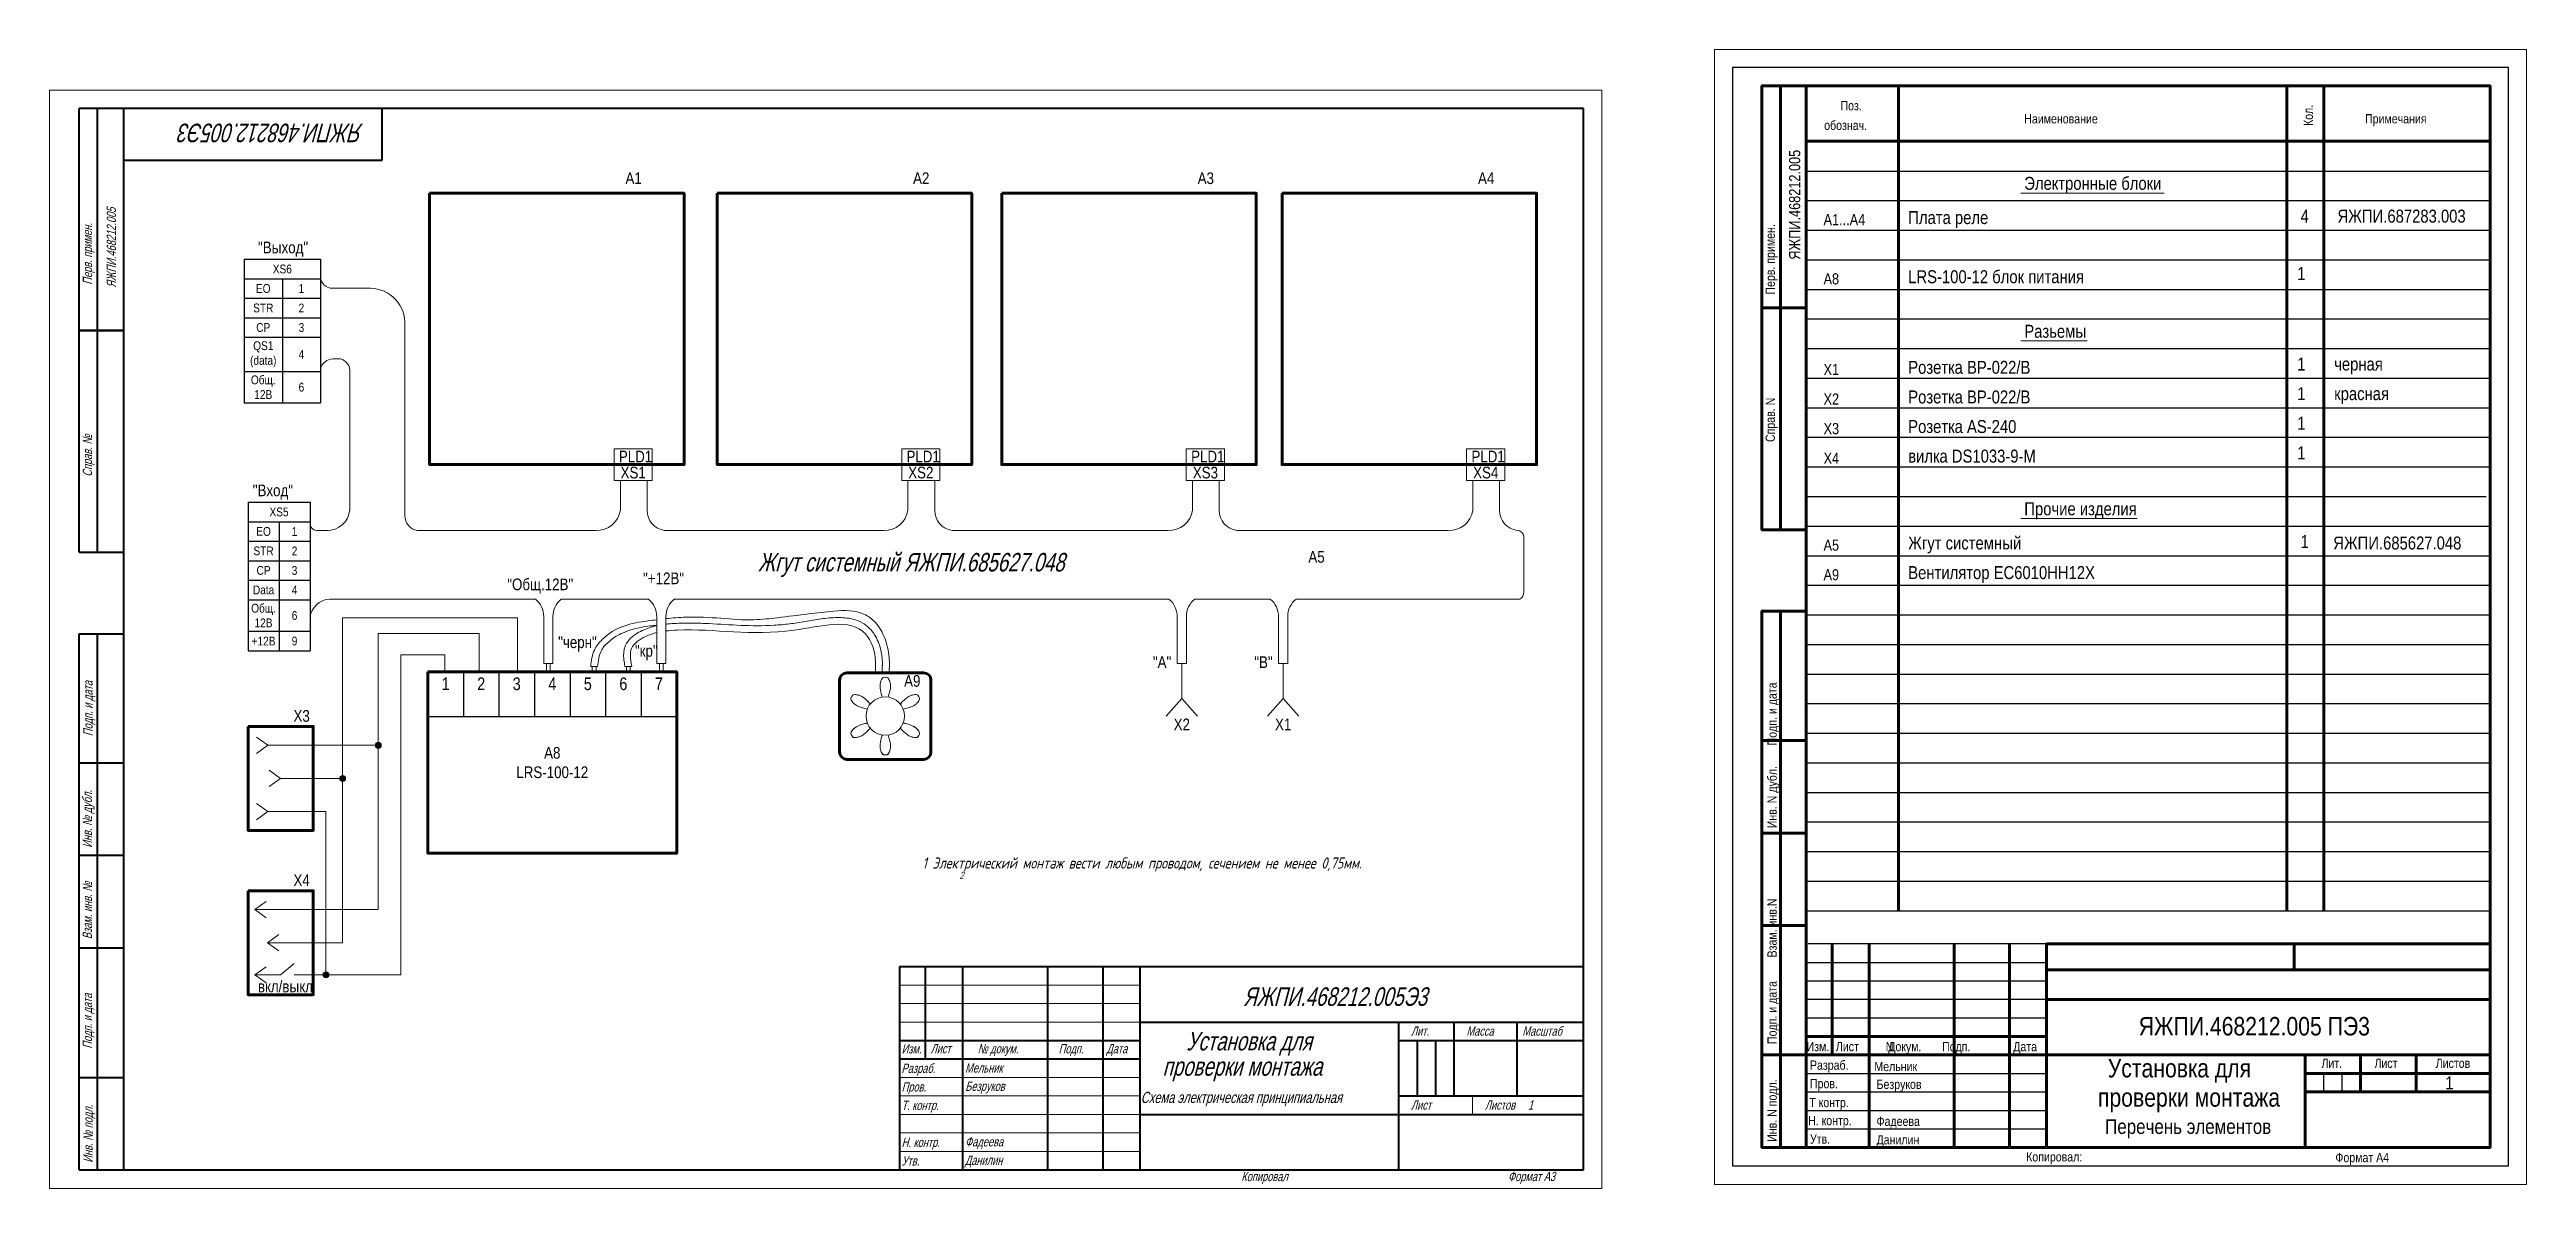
# Model space of a CAD drawing. Header units: millimetres. Extents: x 7140 to 8879, y -16257 to -5062.
# Drawn here: x 7140 to 7810, y -13207 to -12899 of the extents above; entities that cross this region are included whole.
import ezdxf

# ---------------------------------------------------------------- set-up
doc = ezdxf.new("R2010")
doc.units = ezdxf.units.MM
for name, color, linetype in [('3', 3, 'Continuous'), ('Text', 140, 'Continuous'), ('TONK', 7, 'Continuous'), ('Wire', 6, 'Continuous'), ('ОСЕВЫЕ', 7, 'Continuous')]:
    doc.layers.add(name, color=color, linetype=linetype)
for name, color, linetype, lineweight in [('Gate', 60, 'Continuous', 35), ('OSN', 7, 'Continuous', 60), ('КА тонкая', 7, 'Continuous', 15)]:
    doc.layers.add(name, color=color, linetype=linetype, lineweight=lineweight)
doc.styles.add('CLW', font='clw.shx', dxfattribs={"width": 0.75, "oblique": 15})
doc.styles.get("Standard").update_dxf_attribs({"font": 'ARIALN.TTF', "height": 3.4})
doc.styles.add('гост', font='GOST_1.TTF', dxfattribs={"oblique": 15, "height": 3})

msp = doc.modelspace()

# ---------------------------------------------------------------- texts
at = {"color": 7, "linetype": 'Continuous', "lineweight": 0, "attachment_point": 1, "style": 'CLW'}
for s, insert, char_height, rotation in [('ЯЖПИ.468212.005Э3', (7224.60457, -12923.84271), 5, 180), ('ЯЖПИ.468212.005', (7155.06338, -12963.2072), 2.5, 90), ('Перв. примен.', (7148.58612, -12962.38874), 2.5, 90), ('Справ. №', (7148.58612, -13014.29392), 2.5, 90), ('Подп. и дата', (7148.72813, -13084.44259), 2.5, 90), ('Инв. № дубл.', (7148.53486, -13114.62656), 2.5, 90), ('Взам. инв. №', (7148.55939, -13139.34696), 2.5, 90), ('Подп. и дата', (7148.57004, -13168.95641), 2.5, 90), ('Инв. № подл.', (7148.73974, -13199.78292), 2.5, 90)]:
    msp.add_mtext(s, dxfattribs=dict(at, insert=insert, char_height=char_height, rotation=rotation))
at = {"char_height": 3.15}
for s, insert, width, attachment_point in [('А1', (7295.40837, -12932.00658), 4.783015, 1), ('А2', (7373.23208, -12932.00658), 4.783015, 1), ('А3', (7450.23763, -12932.00658), 4.783015, 1), ('А4', (7526.08519, -12932.00658), 4.783015, 1), ('"Выход"', (7195.992, -12950.73261), 4.783015, 1), ('PLD1', (7293.63077, -13007.27236), 4.783015, 1), ('PLD1', (7371.45448, -13007.27236), 4.783015, 1), ('PLD1', (7448.46004, -13007.27236), 4.783015, 1), ('PLD1', (7524.3076, -13007.27236), 4.783015, 1), ('\\pxqc;XS1', (7297.49924, -13013.20006), 10.3509476, 5), ('\\pxqc;XS2', (7375.32295, -13013.20006), 10.3509476, 5), ('\\pxqc;XS3', (7452.3285, -13013.20006), 10.3509476, 5), ('\\pxqc;XS4', (7528.17606, -13013.20006), 10.3509476, 5), ('"Вход"', (7194.57777, -13016.42264), 4.783015, 1), ('А5', (7480.19031, -13034.4018), 4.783015, 1), ('"Общ.12В"', (7263.44033, -13041.8301), 4.783015, 1), ('"+12В"', (7300.17433, -13040.20913), 4.783015, 1), ('"черн"', (7277.20057, -13057.48481), 4.783015, 1), ('"кр"', (7297.97155, -13059.8125), 4.783015, 1), ('A9', (7373.01372, -13069.54256), 17.6208949, 5), ('"А"', (7438.11635, -13062.86391), 4.783015, 1), ('"В"', (7465.54461, -13062.86391), 4.783015, 1), ('X3', (7207.79386, -13078.99242), 4.0457009, 5), ('X2', (7443.73528, -13079.70954), 4.783015, 1), ('X1', (7471.16354, -13079.70954), 4.783015, 1), ('А8\\PLRS-100-12', (7275.61134, -13091.60728), 67.3140708, 5), ('X4', (7207.79386, -13123.39725), 4.0457009, 5), ('вкл/выкл', (7203.40894, -13152.16926), 4.0457009, 5)]:
    msp.add_mtext(s, dxfattribs=dict(at, insert=insert, width=width, attachment_point=attachment_point))
at = {"color": 7, "linetype": 'Continuous', "lineweight": 0, "attachment_point": 1, "style": 'CLW'}
for s, insert, char_height in [('2', (7385.79176, -13121.11852), 2), ('Изм.', (7370.12383, -13167.74422), 2.5), ('Лист', (7377.9724, -13167.69067), 2.5), ('№ докум.', (7390.70681, -13167.71508), 2.5), ('Подп.', (7412.62494, -13167.71871), 2.5), ('Дата', (7425.55793, -13167.71305), 2.5), ('Разраб.', (7370.10077, -13173.01749), 2.5), ('Мельник', (7387.30781, -13172.90792), 2.5), ('Пров.', (7370.14165, -13178.04383), 2.5), ('Безруков', (7387.35855, -13177.87217), 2.5), ('Т. контр.', (7370.08718, -13183.04516), 2.5), ('Н. контр.', (7370.14944, -13193.02831), 2.5), ('Фадеева', (7387.32858, -13192.88802), 2.5), ('Утв.', (7370.13564, -13198.0464), 2.5), ('Данилин', (7387.27356, -13197.88781), 2.5), ('Копировал', (7462.04503, -13202.27827), 2.5), ('Формат А3', (7534.21964, -13202.26321), 2.5)]:
    msp.add_mtext(s, dxfattribs=dict(at, insert=insert, char_height=char_height))
at = {"layer": 'Text', "color": 0, "attachment_point": 1}
for s, insert, char_height in [('ЯЖПИ.468212.005 ПЭ3', (7704.85788, -13160.38537), 5), ('Установка для', (7696.49164, -13171.72816), 5), ('проверки монтажа', (7693.82384, -13179.63306), 5), ('Перечень элементов ', (7695.75773, -13188.01826), 4)]:
    msp.add_mtext(s, dxfattribs=dict(at, insert=insert, char_height=char_height))
at = {"layer": 'TONK'}
for s, height, p in [('Поз.', 2.5, (7624.15011, -12915.21416)), ('обознач.', 2.5, (7619.75407, -12920.53656)), ('Наименование', 2.5, (7673.88993, -12918.76541)), ('Примечания', 2.5, (7766.09177, -12918.76541)), ('Электронные блоки', 3.5, (7673.89028, -12936.72399)), ('A1...А4', 3, (7619.5806, -12946.29556)), ('Плата реле', 3.5, (7642.48543, -12945.97636)), ('4', 3.5, (7748.65088, -12945.58709)), ('ЯЖПИ.687283.003 ', 3.5, (7758.65088, -12945.58709)), ('А8', 3, (7619.5806, -12962.29556)), ('LRS-100-12 блок питания', 3.5, (7642.48543, -12961.97636)), ('1', 3.5, (7747.74261, -12961.08709)), ('Разьемы', 3.5, (7673.89028, -12976.72399)), ('X1', 3, (7619.5806, -12986.79556)), ('Розетка BP-022/B ', 3.5, (7642.48543, -12986.47636)), ('1', 3.5, (7747.74261, -12985.58709)), ('черная', 3.5, (7757.74261, -12985.58709)), ('X2', 3, (7619.5806, -12994.79556)), ('Розетка BP-022/B ', 3.5, (7642.48543, -12994.47636)), ('1', 3.5, (7747.74261, -12993.58709)), ('красная', 3.5, (7757.74261, -12993.58709)), ('X3', 3, (7619.5806, -13002.79556)), ('Розетка AS-240', 3.5, (7642.48543, -13002.47636)), ('1', 3.5, (7747.74261, -13001.58709)), ('X4', 3, (7619.5806, -13010.79556)), ('вилка DS1033-9-M', 3.5, (7642.48543, -13010.47636)), ('1', 3.5, (7747.74261, -13009.58709)), ('Прочие изделия', 3.5, (7673.89028, -13024.72399)), ('А5', 3, (7619.5806, -13034.29556)), ('Жгут системный', 3.5, (7642.48543, -13033.97636)), ('1', 3.5, (7748.65088, -13033.58709)), ('ЯЖПИ.685627.048', 3.5, (7757.48543, -13033.97636)), ('А9', 3, (7619.5806, -13042.29556)), ('Вентилятор EC6010HH12X', 3.5, (7642.48543, -13041.97636)), ('Изм.', 2.5, (7614.98844, -13169.6513)), ('Лист          Докум.       Подп.', 2.5, (7622.90168, -13169.6513)), ('N', 2.5, (7636.40168, -13169.697)), ('Дата', 2.5, (7670.90168, -13169.6513)), ('Разраб.', 2.5, (7615.90168, -13174.6513)), ('Мельник', 2.5, (7633.32687, -13175.02132)), ('   Лит.           Лист             Листов', 2.5, (7751.90168, -13174.1513)), ('Т контр.', 2.5, (7615.73096, -13184.77076)), ('Пров.', 2.5, (7615.90168, -13179.6513)), ('Безруков', 2.5, (7633.91579, -13179.84658)), ('1', 3.5, (7787.81172, -13179.96604)), ('Н. контр.', 2.5, (7615.40168, -13189.6513)), ('Фадеева', 2.5, (7633.91579, -13189.84658)), ('Утв.', 2.5, (7615.90168, -13194.6513)), ('Данилин', 2.5, (7633.91579, -13194.84658)), ('Копировал:', 2.5, (7674.40168, -13199.4513)), ('                                                  Формат A4', 2.5, (7718.25326, -13199.6513))]:
    msp.add_text(s, height=height, dxfattribs=at).set_placement(p)
for s, height, p in [('Кол.', 2.5, (7751.98306, -12919.47167)), ('ЯЖПИ.468212.005', 3, (7613.25803, -12955.61915)), ('Справ. N                                   Перв. примен.', 2.5, (7606.40168, -13004.92001)), (' Инв. N дубл.       Подп. и дата', 2.5, (7606.90168, -13110.1513)), ('Инв. N подл.            Подп. и дата        Взам. инв.N', 2.5, (7606.90168, -13194.1513))]:
    msp.add_text(s, height=height, rotation=90, dxfattribs=at).set_placement(p)
at = {"layer": 'TONK', "style": 'CLW', "oblique": 15, "width": 0.75}
for s, height, p in [('Жгут системный ЯЖПИ.685627.048', 5, (7331.2467, -13039.92028)), ('ЯЖПИ.468212.005Э3', 5, (7462.53278, -13157.37734)), ('Установка для', 5, (7447.15925, -13169.42258)), ('Лит.', 2.5, (7507.9499, -13165.45517)), ('Масса', 2.5, (7522.9499, -13165.45517)), ('Масштаб', 2.5, (7538.07624, -13165.45517)), ('проверки монтажа', 5, (7440.74148, -13176.26653)), ('Схема электрическая принципиальная', 3, (7434.81658, -13183.64288)), ('Лист', 2.5, (7507.9499, -13185.45517)), ('Листов     1', 2.5, (7527.9499, -13185.45517))]:
    msp.add_text(s, height=height, dxfattribs=at).set_placement(p)
at = {"layer": 'КА тонкая', "linetype": 'ByBlock', "ltscale": 20, "insert": (7369.73681, -13117.25085), "char_height": 3, "attachment_point": 1, "style": 'гост'}
msp.add_mtext_dynamic_manual_height_columns('\\pxi2;1 Электрический монтаж вести любым проводом, сечением не менее 0,75мм.', width=185, gutter_width=15, heights=[0], dxfattribs=at)

# ---------------------------------------------------------------- blocks, each defined once
blk = doc.blocks.new('*T233')
at = {"layer": 'OSN', "color": 0, "linetype": 'ByBlock', "lineweight": -2, "ltscale": 20, "transparency": 16777216}
for p, q in [((0, 0), (16.77, 0)), ((0, 0), (0, -40.18)), ((16.77, 0), (16.77, -40.18)), ((0, -5.27), (16.77, -5.27)), ((8.38, -5.27), (8.38, -40.18)), ((0, -10.55), (16.77, -10.55)), ((0, -15.82), (16.77, -15.82)), ((0, -21.09), (16.77, -21.09)), ((0, -26.37), (16.77, -26.37)), ((0, -34.91), (16.77, -34.91)), ((0, -40.18), (16.77, -40.18))]:
    blk.add_line(p, q, dxfattribs=at)
at = {"layer": 'OSN', "color": 0, "ltscale": 20, "transparency": 16777216, "char_height": 2.38, "attachment_point": 5}
for s, insert, width in [('EO', (4.19, -7.91), 6.283), ('XS5', (8.38, -2.64), 14.666), ('STR', (4.19, -13.18), 6.283), ('2', (12.57, -13.18), 6.283), ('1', (12.57, -7.91), 6.283), ('CP', (4.19, -18.46), 6.283), ('3', (12.57, -18.46), 6.283), ('Data', (4.19, -23.73), 6.283), ('4', (12.57, -23.73), 6.283), ('Общ. 12В', (4.19, -30.64), 6.283), ('6', (12.57, -30.64), 6.283), ('+12В', (4.19, -37.55), 6.283), ('9', (12.57, -37.55), 6.283)]:
    blk.add_mtext(s, dxfattribs=dict(at, insert=insert, width=width))
blk = doc.blocks.new('*T234')
at = {"layer": 'OSN', "color": 0, "linetype": 'ByBlock', "lineweight": -2, "ltscale": 20, "transparency": 16777216}
for p, q in [((0, 0), (20.64, 0)), ((0, 0), (0, -38.86)), ((20.64, 0), (20.64, -38.86)), ((0, -5.27), (20.64, -5.27)), ((10.32, -5.27), (10.32, -38.86)), ((0, -10.55), (20.64, -10.55)), ((0, -15.82), (20.64, -15.82)), ((0, -21.09), (20.64, -21.09)), ((0, -30.32), (20.64, -30.32)), ((0, -38.86), (20.64, -38.86))]:
    blk.add_line(p, q, dxfattribs=at)
at = {"layer": 'OSN', "color": 0, "ltscale": 20, "transparency": 16777216, "char_height": 2.38, "attachment_point": 5}
for s, insert, width in [('EO', (5.16, -7.91), 8.2176), ('XS6', (10.32, -2.64), 18.5352), ('STR', (5.16, -13.18), 8.2176), ('2', (15.48, -13.18), 8.2176), ('1', (15.48, -7.91), 8.2176), ('CP', (5.16, -18.46), 8.2176), ('3', (15.48, -18.46), 8.2176), ('QS1 (data)', (5.16, -25.71), 8.2176), ('4', (15.48, -25.71), 8.2176), ('Общ. 12В', (5.16, -34.59), 8.2176), ('6', (15.48, -34.59), 8.2176)]:
    blk.add_mtext(s, dxfattribs=dict(at, insert=insert, width=width))
blk = doc.blocks.new('*T235')
at = {"layer": 'OSN', "color": 0, "linetype": 'ByBlock', "lineweight": -2, "ltscale": 20, "transparency": 16777216}
for p, q in [((0, 0), (67.31, 0)), ((0, 0), (0, -12.07)), ((9.62, 0), (9.62, -12.07)), ((19.23, 0), (19.23, -12.07)), ((28.85, 0), (28.85, -12.07)), ((38.47, 0), (38.47, -12.07)), ((48.08, 0), (48.08, -12.07)), ((57.7, 0), (57.7, -12.07)), ((67.31, 0), (67.31, -12.07)), ((0, -12.07), (67.31, -12.07))]:
    blk.add_line(p, q, dxfattribs=at)
at = {"layer": 'OSN', "color": 0, "linetype": 'ByBlock', "lineweight": 0, "ltscale": 20, "transparency": 16777216, "char_height": 3.4, "width": 6.6163, "attachment_point": 2}
for s, insert in [('1', (4.81, -1.5)), ('2', (14.42, -1.5)), ('3', (24.04, -1.5)), ('4', (33.66, -1.5)), ('5', (43.27, -1.5)), ('6', (52.89, -1.5)), ('7', (62.51, -1.5))]:
    blk.add_mtext(s, dxfattribs=dict(at, insert=insert))
blk = doc.blocks.new('*U236')
at = {"layer": 'OSN', "linetype": 'ByBlock', "lineweight": 0, "ltscale": 20}
for points in [[(0.76, 15.69), (0.38, 17.01), (0.18, 19.3), (0.44, 20.18), (1.06, 21.01), (1.55, 21.01)], [(2.34, 15.69), (2.72, 17.01), (2.92, 19.3), (2.66, 20.18), (2.04, 21.01), (1.55, 21.01)], [(0.76, 5.41), (0.38, 4.1), (0.18, 1.81), (0.44, 0.92), (1.06, 0.09), (1.55, 0.09)], [(2.34, 5.41), (2.72, 4.1), (2.92, 1.81), (2.66, 0.92), (2.04, 0.09), (1.55, 0.09)]]:
    blk.add_spline(points, degree=3, dxfattribs=at)
blk = doc.blocks.new('*U237')
at = {"layer": 'OSN', "color": 0, "linetype": 'ByBlock', "lineweight": -2, "transparency": 16777216}
for p, rotation in [((7374.07, -13085.64), 59.99999999999999), ((7375.62, -13075.09), 120), ((7357.34, -13072.41), 239.9999999999999), ((7355.79, -13082.96), 299.9999999999999), ((7367.26, -13068.47), 180)]:
    blk.add_blockref('*U236', p, dxfattribs=dict(at, rotation=rotation))
blk.add_blockref('*U236', (7364.16, -13089.58), dxfattribs=at)

# ---------------------------------------------------------------- hatches: boundary and pattern name
at = {"layer": 'OSN', "linetype": 'ByBlock', "lineweight": 0, "ltscale": 20}
h = msp.add_hatch(color=256, dxfattribs=at)
h.dxf.hatch_style = 1
h.set_gradient(color1=(0, 0, 255), color2=(255, 255, 0), tint=1)
h.paths.add_polyline_path([(7228.5439, -13086.11013), (7228.54375, -13086.91801), (7228.54359, -13087.72588, 0.414270484), (7229.35162, -13086.91801, 0.414156643)])
h.paths.add_polyline_path([(7228.5439, -13086.11013, 0.414213562), (7227.73587, -13086.91785), (7228.54375, -13086.91801)])
h.paths.add_polyline_path([(7228.54375, -13086.91801), (7227.73587, -13086.91785, 0.414213562), (7228.54359, -13087.72588)])
h = msp.add_hatch(color=256, dxfattribs=at)
h.dxf.hatch_style = 1
h.set_gradient(color1=(0, 0, 255), color2=(255, 255, 0), tint=1)
h.paths.add_polyline_path([(7218.87695, -13095.08473), (7218.8768, -13095.8926), (7218.87664, -13096.70048, 0.414270484), (7219.68467, -13095.8926, 0.414156643)])
h.paths.add_polyline_path([(7218.87695, -13095.08473, 0.414213562), (7218.06893, -13095.89245), (7218.8768, -13095.8926)])
h.paths.add_polyline_path([(7218.8768, -13095.8926), (7218.06893, -13095.89245, 0.414213562), (7218.87664, -13096.70048)])
h = msp.add_hatch(color=256, dxfattribs=at)
h.dxf.hatch_style = 1
h.set_gradient(color1=(0, 0, 255), color2=(255, 255, 0), tint=1)
h.paths.add_polyline_path([(7214.37834, -13148.17339), (7214.37818, -13148.98126), (7214.37803, -13149.78913, 0.414270484), (7215.18605, -13148.98126, 0.414156643)])
h.paths.add_polyline_path([(7214.37834, -13148.17339, 0.414213562), (7213.57031, -13148.9811), (7214.37818, -13148.98126)])
h.paths.add_polyline_path([(7214.37818, -13148.98126), (7213.57031, -13148.9811, 0.414213562), (7214.37803, -13149.78913)])

# ---------------------------------------------------------------- linework, layer by layer
at = {"color": 7, "linetype": 'Continuous', "lineweight": 40}
for p, q in [((7147.585, -13034.74652), (7147.585, -12914.74652)), ((7159.585, -12914.74652), (7147.585, -12914.74652)), ((7147.585, -13034.74652), (7147.585, -12914.74652)), ((7152.585, -13034.74652), (7152.585, -12914.74652)), ((7152.585, -13034.74652), (7152.585, -12914.74652)), ((7554.585, -12914.74652), (7159.585, -12914.74652)), ((7159.585, -12914.74652), (7159.585, -13201.74652)), ((7229.585, -12928.74652), (7229.585, -12914.74652)), ((7554.585, -13201.74652), (7554.585, -12914.74652)), ((7159.585, -12928.74652), (7229.585, -12928.74652)), ((7147.585, -12974.74652), (7159.585, -12974.74652)), ((7159.585, -12974.74652), (7147.585, -12974.74652)), ((7147.585, -13034.74652), (7159.585, -13034.74652)), ((7147.585, -13201.74652), (7147.585, -13056.74652)), ((7147.585, -13056.74652), (7159.585, -13056.74652)), ((7152.585, -13201.74652), (7152.585, -13056.74652)), ((7159.585, -13091.74652), (7147.585, -13091.74652)), ((7159.585, -13116.74652), (7147.585, -13116.74652)), ((7159.585, -13141.74652), (7147.585, -13141.74652)), ((7369.585, -13146.74652), (7554.585, -13146.74652)), ((7369.585, -13146.74652), (7369.585, -13201.74652)), ((7376.585, -13171.74652), (7376.585, -13146.74652)), ((7386.585, -13146.74652), (7386.585, -13201.74652)), ((7409.585, -13146.74652), (7409.585, -13201.74652)), ((7424.585, -13146.74652), (7424.585, -13201.74652)), ((7434.585, -13146.74652), (7434.585, -13201.74652)), ((7434.585, -13161.74652), (7554.585, -13161.74652)), ((7504.585, -13161.74652), (7504.585, -13201.74652)), ((7519.585, -13161.74652), (7519.585, -13181.74652)), ((7536.585, -13161.74652), (7536.585, -13181.74652)), ((7369.585, -13166.74652), (7434.585, -13166.74652)), ((7504.585, -13166.74652), (7554.585, -13166.74652)), ((7509.585, -13166.74652), (7509.585, -13181.74652)), ((7514.585, -13166.74652), (7514.585, -13181.74652)), ((7369.585, -13171.74652), (7434.585, -13171.74652)), ((7147.585, -13176.74652), (7159.585, -13176.74652)), ((7504.585, -13181.74652), (7554.585, -13181.74652)), ((7434.585, -13186.74652), (7554.585, -13186.74652)), ((7147.585, -13201.74652), (7159.585, -13201.74652)), ((7159.585, -13201.74652), (7554.585, -13201.74652))]:
    msp.add_line(p, q, dxfattribs=at)
at = {"color": 7, "linetype": 'Continuous', "lineweight": 15}
for p, q in [((7159.585, -12914.74652), (7159.585, -13201.74652)), ((7524.585, -13181.74652), (7524.585, -13186.74652))]:
    msp.add_line(p, q, dxfattribs=at)
at = {"color": 7, "linetype": 'Continuous', "lineweight": 0}
for p, q in [((7369.585, -13151.74652), (7434.585, -13151.74652)), ((7369.585, -13156.74652), (7434.585, -13156.74652)), ((7369.585, -13161.74652), (7434.585, -13161.74652)), ((7369.585, -13176.74652), (7434.585, -13176.74652)), ((7369.585, -13181.74652), (7434.585, -13181.74652)), ((7369.585, -13186.74652), (7434.585, -13186.74652)), ((7369.585, -13191.74652), (7434.585, -13191.74652)), ((7369.585, -13196.74652), (7434.585, -13196.74652))]:
    msp.add_line(p, q, dxfattribs=at)
at = {"layer": '3', "color": 0}
for p, q in [((7614.90168, -12939.6513), (7799.90168, -12939.6513)), ((7614.90168, -12947.6513), (7799.90168, -12947.6513)), ((7614.90168, -12955.6513), (7799.90168, -12955.6513)), ((7614.90168, -12963.6513), (7799.90168, -12963.6513)), ((7614.90168, -12971.6513), (7799.90168, -12971.6513)), ((7614.90168, -12979.6513), (7799.90168, -12979.6513)), ((7614.90168, -12987.6513), (7799.90168, -12987.6513)), ((7614.90168, -12995.6513), (7799.90168, -12995.6513)), ((7614.90168, -13003.6513), (7799.90168, -13003.6513)), ((7614.90168, -13011.6513), (7799.90168, -13011.6513)), ((7614.90168, -13019.6513), (7798.90168, -13019.6513)), ((7614.90168, -13027.6513), (7799.90168, -13027.6513)), ((7614.90168, -13035.6513), (7799.90168, -13035.6513)), ((7614.90168, -13043.6513), (7799.90168, -13043.6513)), ((7614.90168, -13051.6513), (7799.90168, -13051.6513)), ((7614.90168, -13059.6513), (7799.90168, -13059.6513)), ((7614.90168, -13067.6513), (7799.90168, -13067.6513)), ((7614.90168, -13075.6513), (7799.90168, -13075.6513)), ((7614.90168, -13083.6513), (7799.90168, -13083.6513)), ((7614.90168, -13091.6513), (7799.90168, -13091.6513)), ((7614.90168, -13099.6513), (7799.90168, -13099.6513)), ((7614.90168, -13107.6513), (7799.90168, -13107.6513)), ((7614.90168, -13115.6513), (7799.90168, -13115.6513)), ((7614.90168, -13123.6513), (7799.90168, -13123.6513)), ((7614.90168, -13131.6513), (7799.90168, -13131.6513))]:
    msp.add_line(p, q, dxfattribs=at)
at = {"layer": 'Gate', "color": 0, "lineweight": 60}
for p, q in [((7614.90168, -12908.6513), (7602.90168, -12908.6513)), ((7799.90168, -12908.6513), (7614.90168, -12908.6513)), ((7639.90168, -13131.6513), (7639.90168, -12908.6513)), ((7744.90168, -13131.6513), (7744.90168, -12908.6513)), ((7754.90168, -13131.6513), (7754.90168, -12908.6513)), ((7614.90168, -12923.5513), (7799.80168, -12923.5513))]:
    msp.add_line(p, q, dxfattribs=at)
at = {"layer": 'OSN'}
for p, q in [((7607.90168, -12908.6513), (7607.90168, -13028.6513)), ((7621.90168, -13140.6513), (7621.90168, -13170.6513)), ((7746.90168, -13140.6513), (7746.90168, -13147.6513)), ((7679.90168, -13147.6513), (7799.90168, -13147.6513)), ((7679.90168, -13155.6513), (7799.90168, -13155.6513)), ((7614.90168, -13165.6513), (7679.90168, -13165.6513)), ((7614.90168, -13170.6513), (7799.90168, -13170.6513)), ((7749.90168, -13170.6513), (7749.90168, -13180.6513)), ((7749.90168, -13175.6513), (7799.90168, -13175.6513)), ((7764.90168, -13180.6513), (7764.90168, -13170.6513)), ((7779.90168, -13180.6513), (7779.90168, -13170.6513)), ((7749.90168, -13180.6513), (7749.90168, -13195.6513)), ((7749.90168, -13180.6513), (7799.90168, -13180.6513))]:
    msp.add_line(p, q, dxfattribs=at)
at = {"layer": 'OSN', "linetype": 'ByBlock', "lineweight": 0, "ltscale": 20}
for p, q in [((7672.9951, -12937.59694), (7711.78214, -12937.59694)), ((7672.9951, -12977.59694), (7690.869, -12977.59694)), ((7294.03086, -13023.38223), (7294.03086, -13015.35826)), ((7301.25163, -13015.35826), (7301.25163, -13023.38223)), ((7371.85457, -13023.38223), (7371.85457, -13015.35826)), ((7379.07534, -13015.35826), (7379.07534, -13023.38223)), ((7448.86012, -13023.38223), (7448.86012, -13015.35826)), ((7456.08089, -13015.35826), (7456.08089, -13023.38223)), ((7524.70768, -13023.38223), (7524.70768, -13015.35826)), ((7531.92845, -13015.35826), (7531.92845, -13023.38223)), ((7672.9951, -13025.59694), (7704.44888, -13025.59694)), ((7211.8453, -13028.84125), (7214.95715, -13028.84125)), ((7239.09648, -13028.84125), (7287.35385, -13028.84125)), ((7306.01959, -13028.84125), (7365.33934, -13028.84701)), ((7383.8433, -13028.84125), (7442.18312, -13028.84125)), ((7460.84886, -13028.84125), (7518.03067, -13028.84125)), ((7218.88524, -13052.46039), (7218.8768, -13095.8926)), ((7266.23787, -13052.46039), (7218.88524, -13052.46039)), ((7266.23787, -13067.0884), (7266.23787, -13052.46039)), ((7228.54375, -13086.91801), (7228.54375, -13056.666)), ((7228.54375, -13056.666), (7255.83726, -13056.666)), ((7255.83726, -13056.666), (7255.83726, -13067.0884)), ((7234.62538, -13148.98126), (7234.62538, -13062.42373)), ((7234.62538, -13062.42373), (7246.54674, -13062.42373)), ((7246.54674, -13062.42373), (7246.54674, -13067.0884)), ((7273.30102, -13064.81043), (7275.78379, -13064.81043)), ((7286.01666, -13065.59869), (7287.87845, -13065.59869)), ((7295.26298, -13065.59869), (7297.12477, -13065.59869)), ((7303.87727, -13064.81043), (7306.36003, -13064.81043)), ((7444.69306, -13064.81043), (7447.17582, -13064.81043)), ((7445.93444, -13064.81043), (7445.93444, -13074.27255)), ((7472.12132, -13064.81043), (7474.60409, -13064.81043)), ((7473.36271, -13064.81043), (7473.36271, -13074.27255)), ((7445.93444, -13074.27255), (7441.71719, -13079.01383)), ((7445.93444, -13074.27255), (7450.15169, -13079.01383)), ((7473.36271, -13074.27255), (7469.14546, -13079.01383)), ((7473.36271, -13074.27255), (7477.57995, -13079.01383)), ((7195.57781, -13084.72078), (7198.63182, -13086.91801)), ((7195.57781, -13089.11523), (7198.63182, -13086.91801)), ((7198.63182, -13086.91801), (7202.1134, -13086.91801)), ((7223.45584, -13086.91801), (7202.1134, -13086.91801)), ((7223.45584, -13086.91801), (7228.54375, -13086.91801)), ((7228.54375, -13131.34243), (7228.54375, -13086.91801)), ((7198.99831, -13093.69278), (7202.05232, -13095.89001)), ((7198.99831, -13098.08724), (7202.05232, -13095.89001)), ((7202.05232, -13095.89001), (7205.5339, -13095.89001)), ((7205.5339, -13095.89001), (7218.8768, -13095.8926)), ((7218.8768, -13095.8926), (7218.86816, -13140.31443)), ((7195.57781, -13102.66479), (7198.63182, -13104.86202)), ((7195.57781, -13107.05924), (7198.63182, -13104.86202)), ((7198.63182, -13104.86202), (7202.1134, -13104.86202)), ((7214.37818, -13104.86202), (7202.1134, -13104.86202)), ((7214.37818, -13148.98126), (7214.37818, -13104.86202)), ((7198.20426, -13129.1452), (7195.15025, -13131.34243)), ((7198.20426, -13133.53965), (7195.15025, -13131.34243)), ((7195.15025, -13131.34243), (7202.1134, -13131.34243)), ((7202.1134, -13131.34243), (7228.54375, -13131.34243)), ((7201.62475, -13138.11721), (7198.57074, -13140.31443)), ((7201.62475, -13142.51166), (7198.57074, -13140.31443)), ((7198.57074, -13140.31443), (7205.5339, -13140.31443)), ((7218.86816, -13140.31443), (7205.5339, -13140.31443)), ((7198.20426, -13146.78404), (7195.15025, -13148.98126)), ((7202.1134, -13148.98126), (7205.80013, -13145.91045)), ((7198.20426, -13151.17849), (7195.15025, -13148.98126)), ((7195.15025, -13148.98126), (7202.1134, -13148.98126)), ((7205.80013, -13148.98126), (7208.45778, -13148.98126)), ((7208.45778, -13148.98126), (7214.37818, -13148.98126)), ((7214.37818, -13148.98126), (7234.62538, -13148.98126))]:
    msp.add_line(p, q, dxfattribs=at)
at = {"layer": 'OSN'}
for points in [[(7614.90168, -12908.6513), (7602.90168, -12908.6513), (7602.90168, -13028.6513), (7614.90168, -13028.6513)], [(7614.90168, -13195.6513), (7799.90168, -13195.6513), (7799.90168, -12908.6513), (7614.90168, -12908.6513), (7614.90168, -13195.6513)], [(7602.90168, -12968.6513), (7614.90168, -12968.6513)], [(7614.90168, -13195.6513), (7602.90168, -13195.6513), (7602.90168, -13050.6513), (7614.90168, -13050.6513)], [(7607.90168, -13195.6513), (7607.90168, -13050.6513)], [(7602.90168, -13085.6513), (7614.90168, -13085.6513)], [(7602.90168, -13110.6513), (7614.90168, -13110.6513)], [(7602.90168, -13135.6513), (7614.90168, -13135.6513)], [(7631.90168, -13195.6513), (7631.90168, -13140.6513)], [(7654.90168, -13195.6513), (7654.90168, -13140.6513)], [(7669.90168, -13195.6513), (7669.90168, -13140.6513)], [(7679.90168, -13195.6513), (7679.90168, -13140.6513)], [(7679.90168, -13140.6513), (7799.90168, -13140.6513)], [(7602.90168, -13170.6513), (7614.90168, -13170.6513)]]:
    msp.add_lwpolyline(points, dxfattribs=at)
for points in [[(7242.40224, -12937.63515), (7311.26639, -12937.63515), (7311.26639, -13011.04186), (7242.40224, -13011.04186)], [(7320.22595, -12937.63515), (7389.0901, -12937.63515), (7389.0901, -13011.04186), (7320.22595, -13011.04186)], [(7397.2315, -12937.63515), (7466.09565, -12937.63515), (7466.09565, -13011.04186), (7397.2315, -13011.04186)], [(7473.07906, -12937.63515), (7541.94321, -12937.63515), (7541.94321, -13011.04186), (7473.07906, -13011.04186)], [(7241.95431, -13067.0884), (7309.26838, -13067.0884), (7309.26838, -13116.12617), (7241.95431, -13116.12617)], [(7193.30247, -13081.82679), (7210.92336, -13081.82679), (7210.92336, -13109.95842), (7193.30247, -13109.95842)], [(7193.30247, -13126.25121), (7210.92336, -13126.25121), (7210.92336, -13154.38284), (7193.30247, -13154.38284)]]:
    msp.add_lwpolyline(points, close=True, dxfattribs=at)
at = {"layer": 'OSN', "linetype": 'ByBlock', "lineweight": 0, "ltscale": 20}
for points in [[(7216.15412, -12963.35739), (7225.51434, -12963.33549, -0.419905228), (7235.70094, -12972.35099), (7235.70094, -13024.85204, 0.367965929), (7239.09648, -13028.84125, 0.080391484)], [(7216.24273, -12982.40326), (7217.67974, -12982.40326, -0.40789037), (7220.7949, -12985.45174), (7220.7949, -13023.2191, -0.403236501), (7214.4943, -13028.84125, 13.298407846)], [(7536.69641, -13028.84125, -0.39009618), (7538.46379, -13030.46764), (7538.46379, -13045.45592, -0.262939563), (7537.37734, -13047.37906), (7476.87609, -13047.37906)], [(7273.30102, -13064.81043), (7273.30102, -13052.13126, 0.226755913), (7271.02902, -13047.37906, 1.092227082)], [(7275.78379, -13064.81043), (7275.78379, -13052.13126, -0.226755913), (7278.05579, -13047.37906, -1.092227082)], [(7303.87727, -13064.81043), (7303.87727, -13052.13126, 0.226755913), (7301.60527, -13047.37906, 1.092227082)], [(7306.36003, -13064.81043), (7306.36003, -13052.13126, -0.226755913), (7308.63204, -13047.37906, -1.092227082)], [(7444.69306, -13064.81043), (7444.69306, -13052.13126, 0.226755913), (7442.42106, -13047.37906, 1.092227082)], [(7447.17582, -13064.81043), (7447.17582, -13052.13126, -0.226755913), (7449.44783, -13047.37906, -1.092227082)], [(7472.12132, -13064.81043), (7472.12132, -13052.13126, 0.226755913), (7469.84932, -13047.37906, 1.092227082)], [(7474.60409, -13064.81043), (7474.60409, -13052.13126, -0.226755913), (7476.87609, -13047.37906, -1.092227082)]]:
    msp.add_lwpolyline(points, format="xyb", dxfattribs=at)
for points in [[(7292.32377, -13011.04186), (7302.67471, -13011.04186), (7302.67471, -13006.72546), (7292.32377, -13006.72546)], [(7370.14748, -13011.04186), (7380.49843, -13011.04186), (7380.49843, -13006.72546), (7370.14748, -13006.72546)], [(7447.15303, -13011.04186), (7457.50398, -13011.04186), (7457.50398, -13006.72546), (7447.15303, -13006.72546)], [(7523.00059, -13011.04186), (7533.35154, -13011.04186), (7533.35154, -13006.72546), (7523.00059, -13006.72546)], [(7292.32377, -13015.35826), (7302.67471, -13015.35826), (7302.67471, -13011.04186), (7292.32377, -13011.04186)], [(7370.14748, -13015.35826), (7380.49843, -13015.35826), (7380.49843, -13011.04186), (7370.14748, -13011.04186)], [(7447.15303, -13015.35826), (7457.50398, -13015.35826), (7457.50398, -13011.04186), (7447.15303, -13011.04186)], [(7523.00059, -13015.35826), (7533.35154, -13015.35826), (7533.35154, -13011.04186), (7523.00059, -13011.04186)], [(7274.0267, -13064.81043), (7275.05811, -13064.81043), (7275.05811, -13067.0884), (7274.0267, -13067.0884)], [(7304.60295, -13064.81043), (7305.63436, -13064.81043), (7305.63436, -13067.0884), (7304.60295, -13067.0884)]]:
    msp.add_lwpolyline(points, close=True, dxfattribs=at)
for points in [[(7271.02902, -13047.37906), (7215.31739, -13047.37906)], [(7301.60527, -13047.37906), (7278.05579, -13047.37906)], [(7442.42106, -13047.37906), (7308.63204, -13047.37906)], [(7469.84932, -13047.37906), (7449.44783, -13047.37906)], [(7286.43185, -13067.0884), (7286.43185, -13065.59869), (7287.46326, -13065.59869), (7287.46326, -13067.0884)], [(7295.67817, -13067.0884), (7295.67817, -13065.59869), (7296.70958, -13065.59869), (7296.70958, -13067.0884)]]:
    msp.add_lwpolyline(points, dxfattribs=at)
at = {"layer": 'OSN'}
msp.add_lwpolyline([(7355.34974, -13067.31033), (7376.06289, -13067.31033, -0.414213562), (7378.06289, -13069.31033), (7378.06289, -13088.7384, -0.414213562), (7376.06289, -13090.7384), (7355.34974, -13090.7384, -0.414213562), (7353.34974, -13088.7384), (7353.34974, -13069.31033, -0.414213562)], format="xyb", close=True, dxfattribs=at)
at = {"layer": 'OSN', "linetype": 'ByBlock', "lineweight": 0, "ltscale": 20}
for centre, radius in [((7365.70632, -13079.02437), 5.20141), ((7228.54375, -13086.91801), 0.80787), ((7218.8768, -13095.8926), 0.80787), ((7214.37818, -13148.98126), 0.80787)]:
    msp.add_circle(centre, radius, dxfattribs=at)
for centre, radius, start, end in [((7216.17618, -12960.0684), 3.28906, 178.9064401, 270.65230372), ((7216.46176, -12986.09614), 3.69938, 93.3942829, 165.04346729), ((7211.92978, -13026.98078), 1.86239, 178.08705309, 267.40002657), ((7287.66376, -13022.40743), 6.44129, 267.24226995, 351.29562247), ((7306.76074, -13023.38223), 5.50911, 180, 262.26850049), ((7365.48747, -13022.40743), 6.44129, 268.68227335, 351.29562247), ((7384.58445, -13023.38223), 5.50911, 180, 262.26850049), ((7442.49302, -13022.40743), 6.44129, 267.24226995, 351.29562247), ((7461.59, -13023.38223), 5.50911, 180, 262.26850049), ((7518.34058, -13022.40743), 6.44129, 267.24226995, 351.29562247), ((7537.43756, -13023.38223), 5.50911, 180, 262.26850049), ((7215.77468, -13053.1281), 5.76721, 94.54787822, 171.6624122)]:
    msp.add_arc(centre, radius, start, end, dxfattribs=at)
for points, knots in [([(7286.01666, -13065.59869), (7286.20027, -13064.05669), (7286.52582, -13061.32269), (7289.75864, -13057.33986), (7294.74903, -13054.24311), (7300.0703, -13053.4862), (7303.08449, -13053.07855), (7303.87727, -13052.97659)], [0, 0, 0, 0, 4.55185021, 8.070542393, 14.95281217, 21.644958208, 24.035290054, 24.035290054, 24.035290054, 24.035290054]), ([(7295.26298, -13065.59869), (7295.21491, -13065.31588), (7295.16536, -13065.02473), (7295.02618, -13064.12978), (7294.94459, -13063.50512), (7294.90455, -13062.31253), (7294.92708, -13061.7517), (7295.09195, -13060.86369), (7295.17504, -13060.54769), (7295.38379, -13059.98072), (7295.49865, -13059.73061), (7295.75553, -13059.2637), (7295.89839, -13059.0434), (7296.51573, -13058.20673), (7297.07163, -13057.69111), (7298.24842, -13056.80695), (7298.87251, -13056.43785), (7300.12194, -13055.8024), (7300.74397, -13055.53603), (7301.99174, -13055.07732), (7302.6155, -13054.88714), (7303.45023, -13054.67454), (7303.66399, -13054.62382), (7303.87727, -13054.57662)], [0, 0, 0, 0, 0.793608573, 0.793608573, 2.38082572, 2.38082572, 3.691729865, 3.691729865, 4.400959206, 4.400959206, 4.971285235, 4.971285235, 5.541611265, 5.541611265, 7.266866158, 7.266866158, 8.992121052, 8.992121052, 10.717375946, 10.717375946, 12.442630839, 12.442630839, 13.038011361, 13.038011361, 13.038011361, 13.038011361]), ([(7306.36003, -13052.67885), (7308.1619, -13052.48154), (7313.09445, -13052.07212), (7321.06425, -13052.51868), (7329.33324, -13053.26901), (7337.23781, -13052.33943), (7344.45136, -13051.46463), (7352.12191, -13050.49383), (7358.83478, -13050.27098), (7363.47734, -13053.74229), (7365.82318, -13057.95092), (7366.94084, -13062.69873), (7366.81764, -13065.9438), (7366.76576, -13067.31033)], [26.531679646, 26.531679646, 26.531679646, 26.531679646, 31.968327263, 41.416421353, 50.410848011, 56.786721697, 65.240400712, 72.137557209, 80.303496226, 84.196197797, 88.874281792, 94.50013483, 98.592633784, 98.592633784, 98.592633784, 98.592633784]), ([(7306.36003, -13054.16545), (7306.54199, -13054.14429), (7306.72334, -13054.12491), (7307.68236, -13054.03046), (7308.44887, -13053.98317), (7310.70453, -13053.88412), (7312.18163, -13053.87111), (7315.11203, -13053.912), (7316.56293, -13053.9661), (7320.89715, -13054.17376), (7323.7616, -13054.37207), (7329.58303, -13054.60625), (7332.53993, -13054.64265), (7336.98307, -13054.3842), (7338.36887, -13054.26297), (7340.46689, -13054.00389), (7341.15398, -13053.90653), (7342.55718, -13053.68888), (7343.27058, -13053.56988), (7345.43111, -13053.2052), (7346.89797, -13052.95155), (7349.81882, -13052.55111), (7351.27283, -13052.40357), (7354.12259, -13052.35996), (7355.52122, -13052.46234), (7357.76751, -13053.01059), (7358.64551, -13053.33464), (7360.15787, -13054.17926), (7360.80706, -13054.65934), (7361.71261, -13055.55705), (7362.0133, -13055.90569), (7362.56235, -13056.63839), (7362.81291, -13057.02405), (7363.74815, -13058.6615), (7364.25009, -13060.03784), (7364.67104, -13061.94638), (7364.75682, -13062.45214), (7364.85679, -13063.29394), (7364.88531, -13063.63027), (7364.91371, -13064.20262), (7364.91889, -13064.4399), (7364.92074, -13064.88896), (7364.9179, -13065.10371), (7364.91424, -13065.34358), (7364.9137, -13065.37762), (7364.91317, -13065.41141), (7364.91242, -13065.45919), (7364.91168, -13065.50647), (7364.91094, -13065.55375), (7364.90176, -13066.13928), (7364.89257, -13066.72481), (7364.88339, -13067.31033)], [15.373142652, 15.373142652, 15.373142652, 15.373142652, 15.893140626, 15.893140626, 18.132938228, 18.132938228, 22.612533432, 22.612533432, 27.092128636, 27.092128636, 36.051319044, 36.051319044, 45.010509451, 45.010509451, 48.967990077, 48.967990077, 50.867900072, 50.867900072, 52.767810066, 52.767810066, 56.567630055, 56.567630055, 60.367450044, 60.367450044, 64.167270033, 64.167270033, 66.717816767, 66.717816767, 68.849447977, 68.849447977, 70.022628348, 70.022628348, 71.195808719, 71.195808719, 74.821022856, 74.821022856, 76.113996535, 76.113996535, 76.975253064, 76.975253064, 77.586091118, 77.586091118, 78.196929172, 78.196929172, 78.298814418, 78.298814418, 78.298814418, 78.442893041, 78.442893041, 78.442893041, 80.227111158, 80.227111158, 80.227111158, 80.227111158]), ([(7306.36003, -13056.01416), (7307.3869, -13055.88649), (7318.76861, -13055.14559), (7335.07512, -13058.69257), (7359.60666, -13051.37462), (7363.13091, -13062.00544), (7363.08364, -13065.01858), (7363.07793, -13065.38262), (7363.06785, -13066.02519), (7363.05777, -13066.66776), (7363.04769, -13067.31033)], [15.157638086, 15.157638086, 15.157638086, 15.157638086, 18.286575998, 49.870307379, 69.212934801, 77.201081315, 78.298814418, 78.298814418, 78.298814418, 80.236433514, 80.236433514, 80.236433514, 80.236433514]), ([(7297.12477, -13065.59869), (7297.10735, -13065.49618), (7297.08992, -13065.39366), (7297.0725, -13065.29114), (7296.79546, -13063.66116), (7296.21961, -13060.27306), (7300.22636, -13057.58525), (7302.85374, -13056.71025), (7303.87727, -13056.46089)], [-0.287675043, -0.287675043, -0.287675043, -0.287675043, 0, 0, 0, 4.573889244, 9.507373626, 12.634329356, 12.634329356, 12.634329356, 12.634329356])]:
    msp.add_open_spline(points, degree=3, knots=knots, dxfattribs=at)
msp.add_spline([(7287.87845, -13065.59869), (7288.20176, -13063.41337), (7288.98536, -13061.13773), (7289.81795, -13059.93874), (7291.26273, -13058.64187), (7292.75649, -13057.49182), (7294.81345, -13056.51305), (7295.28228, -13056.30988), (7297.84012, -13055.44764), (7300.22847, -13054.92415), (7302.74008, -13054.58541), (7303.87727, -13054.57662)], degree=3, dxfattribs=at)
at = {"layer": 'TONK'}
for p, q in [((7679.90168, -13140.6513), (7615.40168, -13140.6513)), ((7614.90168, -13145.6513), (7679.90168, -13145.6513)), ((7614.90168, -13150.6513), (7679.90168, -13150.6513)), ((7679.90168, -13155.6513), (7614.90168, -13155.6513)), ((7614.90168, -13160.6513), (7679.90168, -13160.6513)), ((7614.90168, -13175.6513), (7679.90168, -13175.6513)), ((7754.90168, -13180.6513), (7754.90168, -13175.6513)), ((7759.90168, -13180.6513), (7759.90168, -13175.6513)), ((7614.90168, -13180.6513), (7679.90168, -13180.6513)), ((7614.90168, -13185.6513), (7679.90168, -13185.6513)), ((7614.90168, -13190.6513), (7679.90168, -13190.6513))]:
    msp.add_line(p, q, dxfattribs=at)
at = {"layer": 'Wire', "color": 0}
for p, q in [((7594.90168, -12903.6513), (7594.90168, -13200.6513)), ((7804.90168, -12903.6513), (7594.90168, -12903.6513)), ((7804.90168, -13200.6513), (7804.90168, -12903.6513)), ((7614.90168, -12931.6513), (7799.90168, -12931.6513)), ((7594.90168, -13200.6513), (7804.90168, -13200.6513))]:
    msp.add_line(p, q, dxfattribs=at)
at = {"layer": 'Wire', "color": 0, "lineweight": -2}
msp.add_line((7799.80168, -12923.5513), (7772.80168, -12923.5513), dxfattribs=at)
at = {"layer": 'КА тонкая', "ltscale": 20}
for p, q in [((7590.03919, -13205.6513), (7590.03919, -12898.80101)), ((7809.76418, -12898.80101), (7590.03919, -12898.80101)), ((7809.76418, -13205.6513), (7809.76418, -12898.80101)), ((7809.76418, -13205.6513), (7590.03919, -13205.6513))]:
    msp.add_line(p, q, dxfattribs=at)
at = {"layer": 'ОСЕВЫЕ', "lineweight": 0}
for p, q in [((7139.585, -12909.74652), (7559.585, -12909.74652)), ((7139.585, -12909.74652), (7139.585, -13206.74652)), ((7559.585, -12909.74652), (7559.585, -13206.74652)), ((7139.585, -13206.74652), (7559.585, -13206.74652))]:
    msp.add_line(p, q, dxfattribs=at)

# ---------------------------------------------------------------- block references
for name, p in [('*T234', (7192.25247, -12955.50533)), ('*T233', (7193.30247, -13021.19536)), ('*T235', (7241.95431, -13067.0884))]:
    msp.add_blockref(name, p)
at = {"layer": 'OSN', "linetype": 'ByBlock', "lineweight": 0}
msp.add_blockref('*U237', (0, 0), dxfattribs=at)

msp.set_redraw_order([(e.dxf.handle, doc.entitydb.next_handle()) for e in msp.query("TEXT MTEXT ATTDEF DIMENSION ARC_DIMENSION")])  # texts and dimensions are drawn at this point

doc.saveas('drawing.dxf')
